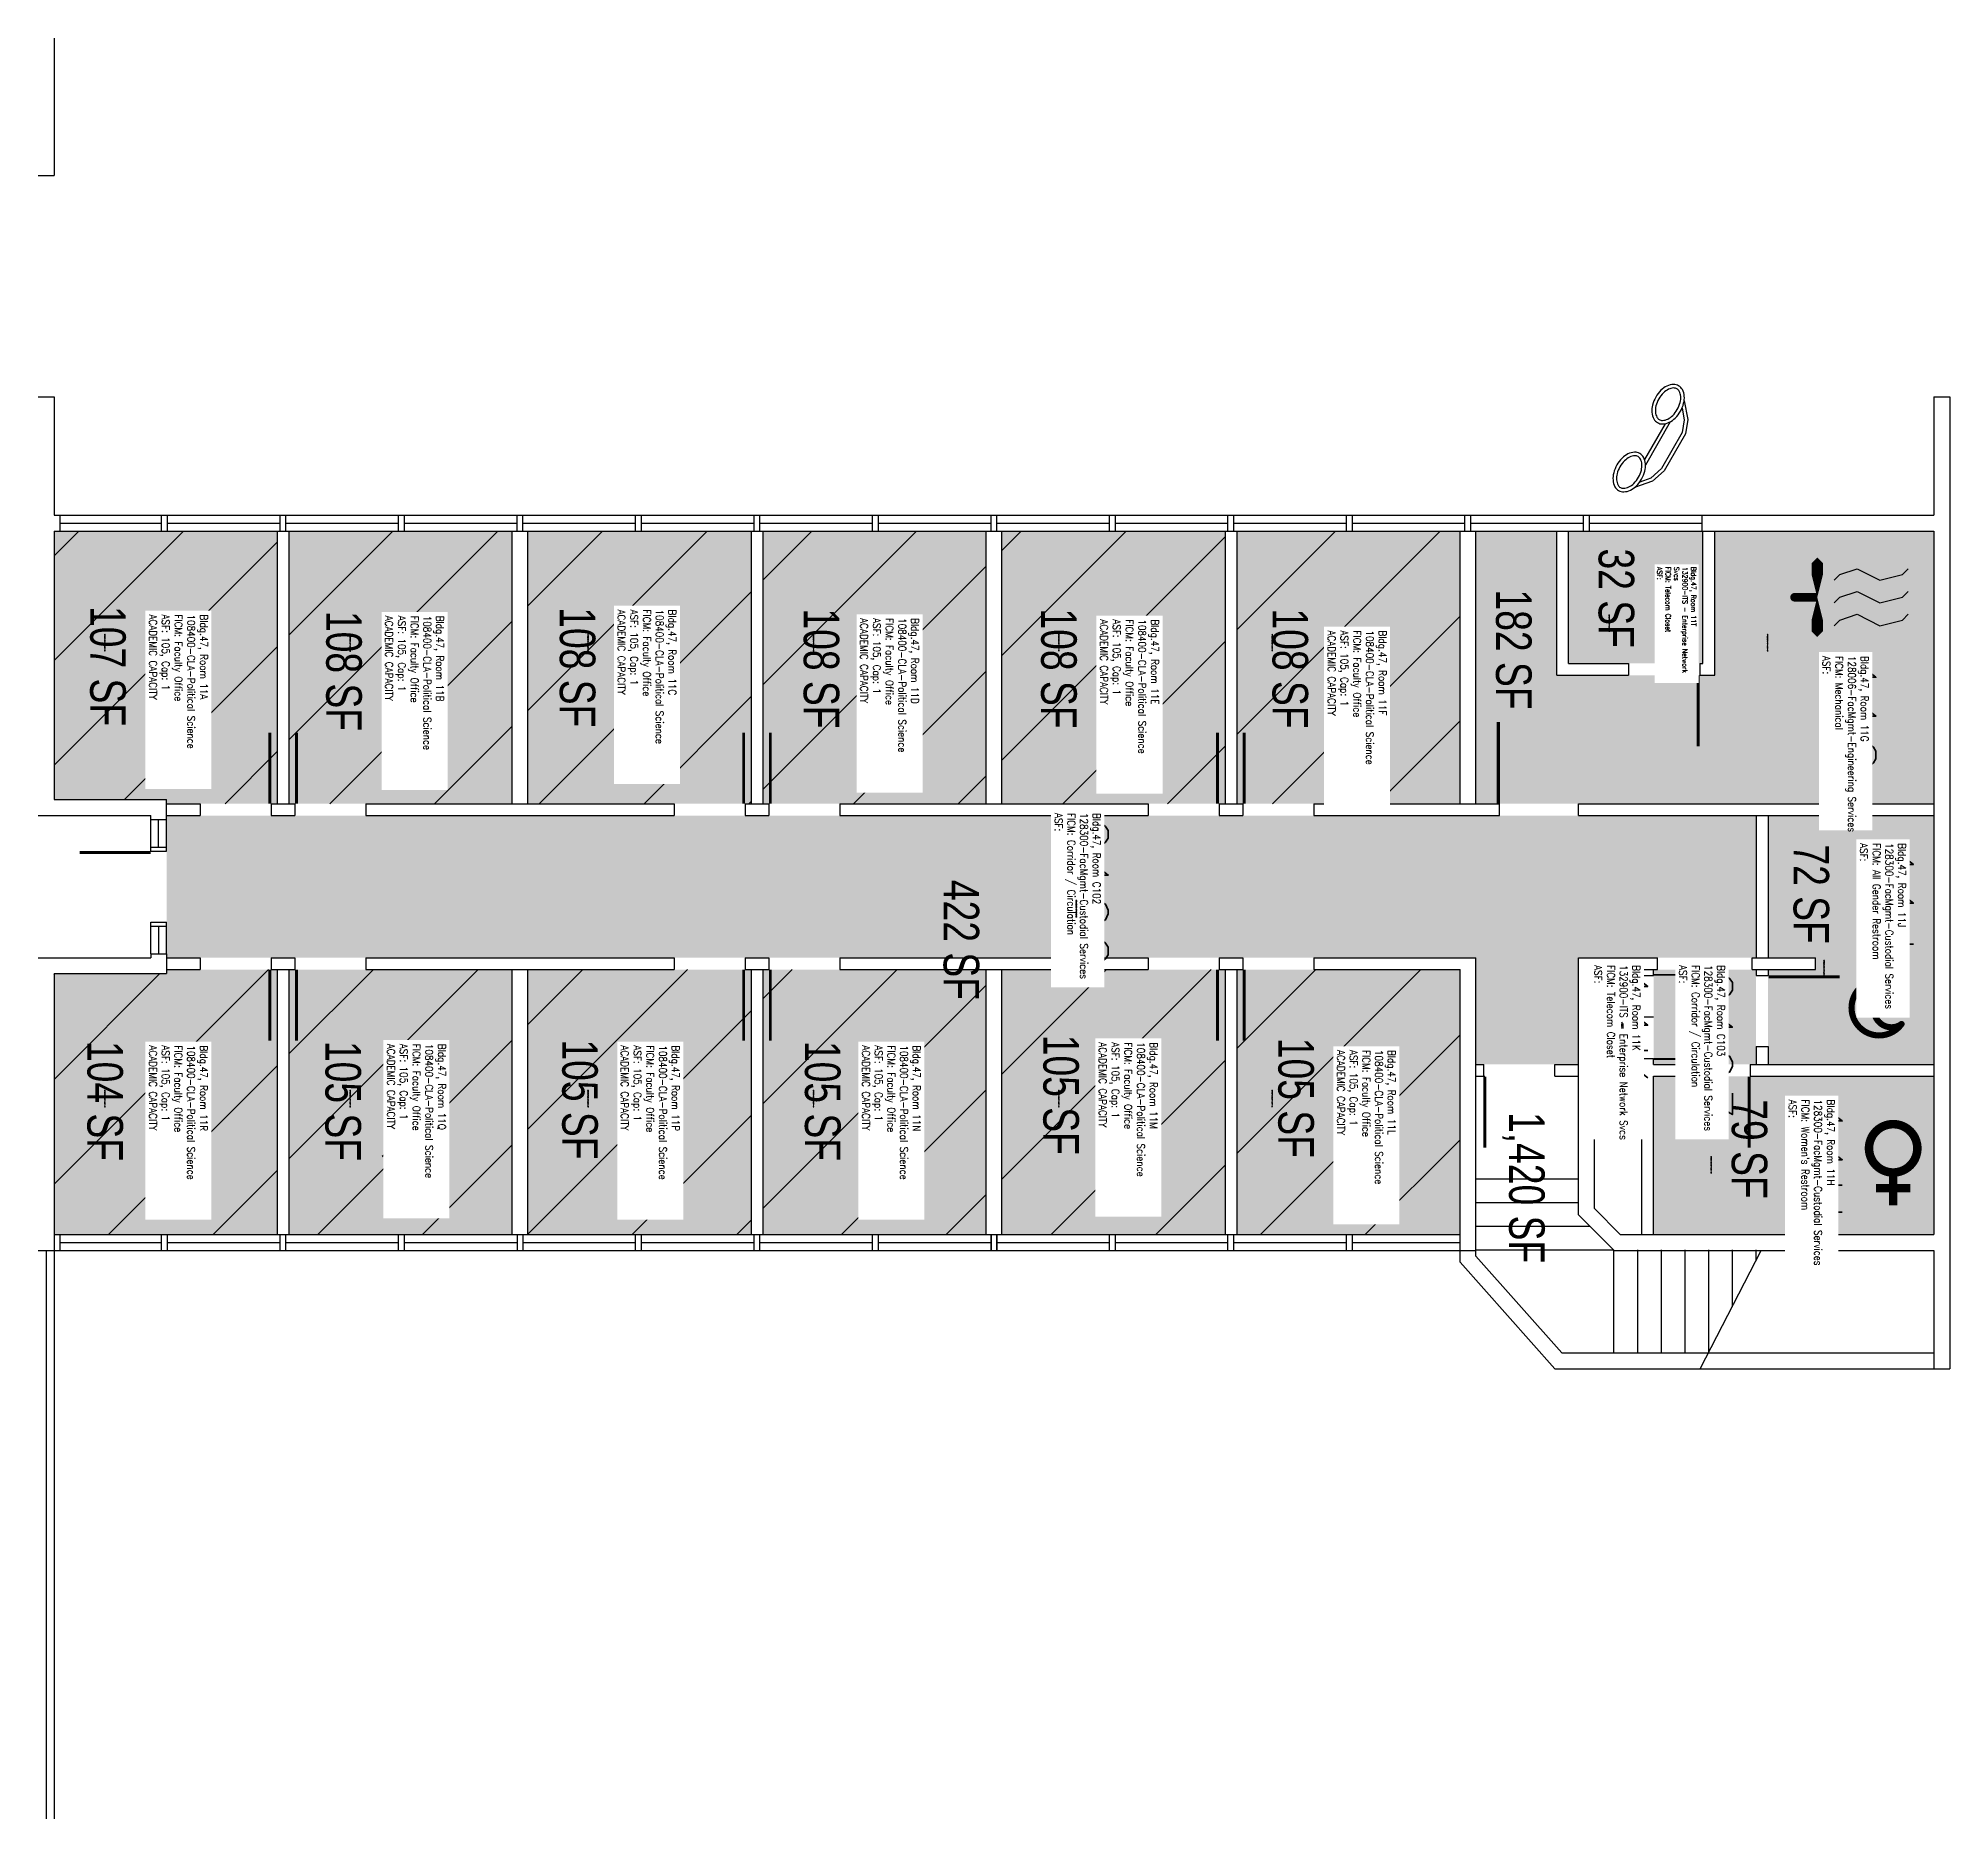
# Model space of a CAD drawing. Header units: inches. Extents: x -4 to 1564, y 0 to 1512.
# Drawn here: x 596 to 1564, y 548 to 1450 of the extents above; entities that cross this region are included whole.
import ezdxf
from ezdxf.enums import TextEntityAlignment as Align

# ---------------------------------------------------------------- set-up
doc = ezdxf.new("R2010")
doc.units = ezdxf.units.IN
doc.header["$LTSCALE"] = 0.25
doc.header["$MEASUREMENT"] = 0
doc.layers.get('0').update_dxf_attribs({"linetype": 'CONTINUOUS'})
for name, color, linetype in [('A-DOOR', 2, 'CONTINUOUS'), ('A-FLOR', 3, 'CONTINUOUS'), ('A-GLAZ', 1, 'CONTINUOUS'), ('A-GLAZ-SILL', 2, 'CONTINUOUS'), ('A-IDEN-CNUM', 7, 'CONTINUOUS'), ('A-IDEN-ICON', 4, 'CONTINUOUS'), ('A-IDEN-RNUM', 7, 'CONTINUOUS'), ('A-IDEN-SNUM', 4, 'CONTINUOUS'), ('A-IDEN-VNUM', 4, 'CONTINUOUS'), ('A-WALL', 5, 'CONTINUOUS'), ('AREA-TEXT', 3, 'CONTINUOUS'), ('Rooms-Capacity', 4, 'CONTINUOUS'), ('Rooms-Category-Color', 7, 'CONTINUOUS'), ('Rooms-College-Color', 7, 'CONTINUOUS'), ('Rooms-Department-Color', 7, 'CONTINUOUS'), ('Rooms-Division-Color', 7, 'CONTINUOUS'), ('Rooms-Information', 7, 'CONTINUOUS')]:
    doc.layers.add(name, color=color, linetype=linetype)
doc.styles.add('AREA', font='arial.ttf', dxfattribs={"width": 0.75, "height": 18})
doc.styles.add('ROOMSNUMBER', font='txt.shx', dxfattribs={"height": 0.03})
doc.styles.add('ROOMVNUMBER', font='simplex.shx', dxfattribs={"width": 0.85})

# ---------------------------------------------------------------- blocks, each defined once
blk = doc.blocks.new('Cpmech')
at = {"color": 0, "linetype": 'ByBlock'}
for p, q in [((0.005, 0.025), (0.015, 0.035)), ((0.015, 0.035), (0.045, 0.045)), ((0.045, 0.045), (0.085, 0.025)), ((0.085, 0.025), (0.125, 0.035)), ((0.125, 0.035), (0.135, 0.045)), ((0.015, -0.005), (0.045, 0.005)), ((0.045, 0.005), (0.085, -0.015)), ((0.125, -0.005), (0.135, 0.005)), ((0.005, -0.015), (0.015, -0.005)), ((0.085, -0.015), (0.125, -0.005)), ((0.005, -0.055), (0.015, -0.045)), ((0.015, -0.045), (0.045, -0.035)), ((0.045, -0.035), (0.085, -0.055)), ((0.085, -0.055), (0.125, -0.045)), ((0.125, -0.045), (0.135, -0.035))]:
    blk.add_line(p, q, dxfattribs=at)
for points in [[(-0.025, -0.005, 0, 0.02, 0), (-0.025, 0.035, 0.02, 0.02, 0), (-0.025, 0.055, 0.02, 0, 0), (-0.025, 0.065, 0, 0, 0)], [(-0.025, -0.005, 0, 0.02, 0), (-0.025, -0.045, 0.02, 0.02, 0), (-0.025, -0.065, 0.02, 0, 0), (-0.025, -0.075, 0, 0, 0)]]:
    blk.add_lwpolyline(points, format="xyseb", dxfattribs=at)
at = {"color": 0, "linetype": 'ByBlock', "const_width": 0.015}
blk.add_lwpolyline([(-0.025, -0.005), (-0.065, -0.005)], dxfattribs=at)
at = {"color": 0, "linetype": 'ByBlock', "const_width": 0.0075}
blk.add_lwpolyline([(-0.0682, -0.0069, 1), (-0.0618, -0.0031, 1)], format="xyb", close=True, dxfattribs=at)
blk = doc.blocks.new('Cpwomen')
at = {"color": 0, "linetype": 'ByBlock', "const_width": 0.015}
blk.add_lwpolyline([(-0.0375, 0, 1), (0.0475, 0, 1)], format="xyb", close=True, dxfattribs=at)
for points in [[(0.005, -0.04), (0.005, -0.1)], [(-0.025, -0.07), (0.035, -0.07)]]:
    blk.add_lwpolyline(points, dxfattribs=at)
blk = doc.blocks.new('CPPHONE')
for p, q in [((0.0169, 0.0279), (-0.0182, -0.0329)), ((0.0096, 0.0252), (-0.0196, -0.0252))]:
    blk.add_line(p, q)
for points in [[(0.0364, 0.0572), (0.0417, 0.0308), (0.0382, 0.0108), (0.0082, -0.0411), (-0.0083, -0.0558), (-0.0338, -0.0645)], [(0.0334, 0.047), (0.0366, 0.0307), (0.0334, 0.0126), (0.0043, -0.0379), (-0.0109, -0.0514), (-0.0265, -0.0567)]]:
    blk.add_lwpolyline(points)
for points in [[(0.0288, 0.0786, 0.139889), (0.0216, 0.0804, 0.107118), (0.0122, 0.0781, 0.079812), (0.0039, 0.0722, 0.067459), (-0.0035, 0.0626, 0.067459), (-0.008, 0.0515, 0.079812), (-0.009, 0.0413, 0.107118), (-0.0064, 0.032, 0.139889), (-0.0012, 0.0267, 0.139889), (0.0061, 0.0248, 0.107118), (0.0155, 0.0272, 0.079812), (0.0238, 0.0331, 0.067459), (0.0312, 0.0426, 0.067459), (0.0357, 0.0538, 0.079812), (0.0367, 0.0639, 0.107118), (0.034, 0.0732, 0.139889)], [(0.0263, 0.0743, 0.139889), (0.0218, 0.0754, 0.107118), (0.0144, 0.0736, 0.079812), (0.0074, 0.0686, 0.067459), (0.0008, 0.0601, 0.067459), (-0.0032, 0.0502, 0.079812), (-0.004, 0.0417, 0.107118), (-0.0019, 0.0344, 0.139889), (0.0013, 0.031, 0.139889), (0.0059, 0.0298, 0.107118), (0.0133, 0.0317, 0.079812), (0.0203, 0.0367, 0.067459), (0.0268, 0.0451, 0.067459), (0.0309, 0.055, 0.079812), (0.0317, 0.0636, 0.107118), (0.0296, 0.0709, 0.139889)], [(-0.0262, -0.0167, 0.139889), (-0.0334, -0.0148, 0.107118), (-0.0428, -0.0172, 0.079812), (-0.0511, -0.0231, 0.067459), (-0.0585, -0.0326, 0.067459), (-0.063, -0.0438, 0.079812), (-0.064, -0.0539, 0.107118), (-0.0614, -0.0632, 0.139889), (-0.0562, -0.0686, 0.139889), (-0.0489, -0.0704, 0.107118), (-0.0395, -0.0681, 0.079812), (-0.0312, -0.0622, 0.067459), (-0.0238, -0.0526, 0.067459), (-0.0193, -0.0415, 0.079812), (-0.0183, -0.0313, 0.107118), (-0.021, -0.022, 0.139889)], [(-0.0287, -0.021, 0.139889), (-0.0332, -0.0198, 0.107118), (-0.0406, -0.0217, 0.079812), (-0.0476, -0.0267, 0.067459), (-0.0542, -0.0351, 0.067459), (-0.0582, -0.045, 0.079812), (-0.059, -0.0536, 0.107118), (-0.0569, -0.0609, 0.139889), (-0.0537, -0.0643, 0.139889), (-0.0491, -0.0654, 0.107118), (-0.0417, -0.0636, 0.079812), (-0.0347, -0.0586, 0.067459), (-0.0282, -0.0501, 0.067459), (-0.0241, -0.0402, 0.079812), (-0.0233, -0.0317, 0.107118), (-0.0254, -0.0244, 0.139889)]]:
    blk.add_lwpolyline(points, format="xyb", close=True)
blk = doc.blocks.new('CPBATH')
at = {"color": 0, "linetype": 'ByBlock', "const_width": 0.0127}
for points in [[(0.0571, 0.0168, 0.861492), (-0.0551, 0, 1)], [(-0.0551, 0, 0.726902), (0.0487, -0.0337, 1)], [(0.0571, 0.0168, 0.729002), (-0.0084, -0.0042, 1)], [(-0.0084, -0.0042, 0.609468), (0.0487, -0.0337, 1)]]:
    blk.add_lwpolyline(points, format="xyb", dxfattribs=at)
at = {"color": 0, "linetype": 'ByBlock', "const_width": 0.00637}
for points in [[(0.0544, 0.0152, 1), (0.0599, 0.0184, 1)], [(0.0459, -0.0353, 1), (0.0515, -0.0321, 1)]]:
    blk.add_lwpolyline(points, format="xyb", close=True, dxfattribs=at)

msp = doc.modelspace()

# ---------------------------------------------------------------- hatches: boundary and pattern name
at = {"layer": 'Rooms-Capacity'}
h = msp.add_hatch(dxfattribs=at)
h.set_pattern_fill('ANSI31', color=256, scale=300, style=0)
h.paths.add_polyline_path([(604.04, 1063.93), (661.04, 1063.93), (661.04, 1061.89), (717, 1061.89), (717, 1199.92), (661.5, 1199.92), (658.5, 1199.92), (607.04, 1199.92), (604.04, 1199.92)])
h = msp.add_hatch(dxfattribs=at)
h.set_pattern_fill('ANSI31', color=256, scale=300, style=0)
h.paths.add_polyline_path([(723, 1061.89), (836.04, 1061.89), (836.04, 1199.92), (781.5, 1199.92), (778.5, 1199.92), (723, 1199.92)])
h = msp.add_hatch(dxfattribs=at)
h.set_pattern_fill('ANSI31', color=256, scale=300, style=0)
h.paths.add_polyline_path([(843.96, 1061.89), (957, 1061.89), (957, 1199.92), (901.5, 1199.92), (898.5, 1199.92), (843.96, 1199.92)])
h = msp.add_hatch(dxfattribs=at)
h.set_pattern_fill('ANSI31', color=256, scale=300, style=0)
h.paths.add_polyline_path([(1076.04, 1199.92), (1021.5, 1199.92), (1018.5, 1199.92), (963, 1199.92), (963, 1061.89), (1076.04, 1061.89)])
h = msp.add_hatch(dxfattribs=at)
h.set_pattern_fill('ANSI31', color=256, scale=300, style=0)
h.paths.add_polyline_path([(1197, 1199.92), (1141.5, 1199.92), (1138.5, 1199.92), (1083.96, 1199.92), (1083.96, 1061.89), (1197, 1061.89)])
h = msp.add_hatch(dxfattribs=at)
h.set_pattern_fill('ANSI31', color=256, scale=300, style=0)
h.paths.add_polyline_path([(1316, 1199.92), (1261.5, 1199.92), (1258.5, 1199.92), (1203, 1199.92), (1203, 1061.89), (1316, 1061.89)])
h = msp.add_hatch(dxfattribs=at)
h.set_pattern_fill('ANSI31', color=256, scale=300, style=0)
h.paths.add_polyline_path([(604.04, 843.74), (607.04, 843.74), (658.5, 843.74), (661.5, 843.74), (717, 843.74), (717, 977.89), (661.04, 977.89), (661.04, 975.85), (604.04, 975.85)])
h = msp.add_hatch(dxfattribs=at)
h.set_pattern_fill('ANSI31', color=256, scale=300, style=0)
h.paths.add_polyline_path([(836.04, 843.74), (836.04, 977.89), (723, 977.89), (723, 843.74), (778.5, 843.74), (781.5, 843.74)])
h = msp.add_hatch(dxfattribs=at)
h.set_pattern_fill('ANSI31', color=256, scale=300, style=0)
h.paths.add_polyline_path([(957, 977.89), (843.96, 977.89), (843.96, 843.74), (898.5, 843.74), (901.5, 843.74), (957, 843.74)])
h = msp.add_hatch(dxfattribs=at)
h.set_pattern_fill('ANSI31', color=256, scale=300, style=0)
h.paths.add_polyline_path([(1076.04, 977.89), (963, 977.89), (963, 843.74), (1018.5, 843.74), (1021.5, 843.74), (1076.04, 843.74)])
h = msp.add_hatch(dxfattribs=at)
h.set_pattern_fill('ANSI31', color=256, scale=300, style=0)
h.paths.add_polyline_path([(1197, 977.89), (1083.96, 977.89), (1083.96, 843.74), (1138.5, 843.74), (1141.5, 843.74), (1197, 843.74)])
h = msp.add_hatch(dxfattribs=at)
h.set_pattern_fill('ANSI31', color=256, scale=300, style=0)
h.paths.add_polyline_path([(1316, 977.89), (1203, 977.89), (1203, 843.74), (1258.5, 843.74), (1261.5, 843.74), (1316, 843.74)])
at = {"layer": 'Rooms-Category-Color', "true_color": 0xfa9ba3}
for points in [[(604.04, 1063.93), (661.04, 1063.93), (661.04, 1061.89), (717, 1061.89), (717, 1199.92), (661.5, 1199.92), (658.5, 1199.92), (607.04, 1199.92), (604.04, 1199.92)], [(723, 1061.89), (836.04, 1061.89), (836.04, 1199.92), (781.5, 1199.92), (778.5, 1199.92), (723, 1199.92)], [(843.96, 1061.89), (957, 1061.89), (957, 1199.92), (901.5, 1199.92), (898.5, 1199.92), (843.96, 1199.92)], [(1076.04, 1199.92), (1021.5, 1199.92), (1018.5, 1199.92), (963, 1199.92), (963, 1061.89), (1076.04, 1061.89)], [(1197, 1199.92), (1141.5, 1199.92), (1138.5, 1199.92), (1083.96, 1199.92), (1083.96, 1061.89), (1197, 1061.89)], [(1316, 1199.92), (1261.5, 1199.92), (1258.5, 1199.92), (1203, 1199.92), (1203, 1061.89), (1316, 1061.89)], [(604.04, 843.74), (607.04, 843.74), (658.5, 843.74), (661.5, 843.74), (717, 843.74), (717, 977.89), (661.04, 977.89), (661.04, 975.85), (604.04, 975.85)], [(836.04, 843.74), (836.04, 977.89), (723, 977.89), (723, 843.74), (778.5, 843.74), (781.5, 843.74)], [(957, 977.89), (843.96, 977.89), (843.96, 843.74), (898.5, 843.74), (901.5, 843.74), (957, 843.74)], [(1076.04, 977.89), (963, 977.89), (963, 843.74), (1018.5, 843.74), (1021.5, 843.74), (1076.04, 843.74)], [(1197, 977.89), (1083.96, 977.89), (1083.96, 843.74), (1138.5, 843.74), (1141.5, 843.74), (1197, 843.74)], [(1316, 977.89), (1203, 977.89), (1203, 843.74), (1258.5, 843.74), (1261.5, 843.74), (1316, 843.74)]]:
    msp.add_hatch(color=241, dxfattribs=at).paths.add_polyline_path(points)
at = {"layer": 'Rooms-Category-Color', "true_color": 0xadadad}
for points in [[(1324, 1061.89), (1555.96, 1061.89), (1555.96, 1199.92), (1445, 1199.92), (1445, 1126.92), (1365, 1126.92), (1365, 1199.92), (1324, 1199.92)], [(1371, 1132.92), (1371, 1199.92), (1439, 1199.92), (1439, 1132.92)], [(1324, 983.89), (1324, 929.89), (1375.99, 929.89), (1375.99, 983.89), (1463.99, 983.89), (1465.96, 983.89), (1465.96, 1055.89), (661.04, 1055.89), (661.04, 1053.88), (661.04, 1039.89), (661.04, 1037.89), (661.04, 999.88), (661.04, 985.89), (661.04, 983.89)], [(1471.96, 1055.89), (1471.96, 983.89), (1496.03, 983.89), (1496.03, 977.89), (1471.96, 977.89), (1471.96, 929.89), (1555.96, 929.89), (1555.96, 1055.89)], [(1408.03, 977.89), (1384.03, 977.89), (1384.03, 929.89), (1408.03, 929.89)], [(1414.03, 929.89), (1426.96, 929.89), (1465.96, 929.89), (1465.96, 977.89), (1463.99, 977.89), (1414.03, 977.89)], [(1426.96, 923.89), (1414.03, 923.89), (1414.03, 843.74), (1555.96, 843.74), (1555.96, 923.89)]]:
    msp.add_hatch(color=253, dxfattribs=at).paths.add_polyline_path(points)
at = {"layer": 'Rooms-College-Color', "true_color": 0xb2d6e9}
for points in [[(604.04, 1063.93), (661.04, 1063.93), (661.04, 1061.89), (717, 1061.89), (717, 1199.92), (661.5, 1199.92), (658.5, 1199.92), (607.04, 1199.92), (604.04, 1199.92)], [(723, 1061.89), (836.04, 1061.89), (836.04, 1199.92), (781.5, 1199.92), (778.5, 1199.92), (723, 1199.92)], [(843.96, 1061.89), (957, 1061.89), (957, 1199.92), (901.5, 1199.92), (898.5, 1199.92), (843.96, 1199.92)], [(1076.04, 1199.92), (1021.5, 1199.92), (1018.5, 1199.92), (963, 1199.92), (963, 1061.89), (1076.04, 1061.89)], [(1197, 1199.92), (1141.5, 1199.92), (1138.5, 1199.92), (1083.96, 1199.92), (1083.96, 1061.89), (1197, 1061.89)], [(1316, 1199.92), (1261.5, 1199.92), (1258.5, 1199.92), (1203, 1199.92), (1203, 1061.89), (1316, 1061.89)], [(604.04, 843.74), (607.04, 843.74), (658.5, 843.74), (661.5, 843.74), (717, 843.74), (717, 977.89), (661.04, 977.89), (661.04, 975.85), (604.04, 975.85)], [(836.04, 843.74), (836.04, 977.89), (723, 977.89), (723, 843.74), (778.5, 843.74), (781.5, 843.74)], [(957, 977.89), (843.96, 977.89), (843.96, 843.74), (898.5, 843.74), (901.5, 843.74), (957, 843.74)], [(1076.04, 977.89), (963, 977.89), (963, 843.74), (1018.5, 843.74), (1021.5, 843.74), (1076.04, 843.74)], [(1197, 977.89), (1083.96, 977.89), (1083.96, 843.74), (1138.5, 843.74), (1141.5, 843.74), (1197, 843.74)], [(1316, 977.89), (1203, 977.89), (1203, 843.74), (1258.5, 843.74), (1261.5, 843.74), (1316, 843.74)]]:
    msp.add_hatch(color=254, dxfattribs=at).paths.add_polyline_path(points)
at = {"layer": 'Rooms-College-Color', "true_color": 0xadadad}
for points in [[(1324, 1061.89), (1555.96, 1061.89), (1555.96, 1199.92), (1445, 1199.92), (1445, 1126.92), (1365, 1126.92), (1365, 1199.92), (1324, 1199.92)], [(1371, 1132.92), (1371, 1199.92), (1439, 1199.92), (1439, 1132.92)], [(1324, 983.89), (1324, 929.89), (1375.99, 929.89), (1375.99, 983.89), (1463.99, 983.89), (1465.96, 983.89), (1465.96, 1055.89), (661.04, 1055.89), (661.04, 1053.88), (661.04, 1039.89), (661.04, 1037.89), (661.04, 999.88), (661.04, 985.89), (661.04, 983.89)], [(1471.96, 1055.89), (1471.96, 983.89), (1496.03, 983.89), (1496.03, 977.89), (1471.96, 977.89), (1471.96, 929.89), (1555.96, 929.89), (1555.96, 1055.89)], [(1408.03, 977.89), (1384.03, 977.89), (1384.03, 929.89), (1408.03, 929.89)], [(1414.03, 929.89), (1426.96, 929.89), (1465.96, 929.89), (1465.96, 977.89), (1463.99, 977.89), (1414.03, 977.89)], [(1426.96, 923.89), (1414.03, 923.89), (1414.03, 843.74), (1555.96, 843.74), (1555.96, 923.89)]]:
    msp.add_hatch(color=253, dxfattribs=at).paths.add_polyline_path(points)
at = {"layer": 'Rooms-Department-Color', "true_color": 0xb2d6e9}
for points in [[(604.04, 1063.93), (661.04, 1063.93), (661.04, 1061.89), (717, 1061.89), (717, 1199.92), (661.5, 1199.92), (658.5, 1199.92), (607.04, 1199.92), (604.04, 1199.92)], [(723, 1061.89), (836.04, 1061.89), (836.04, 1199.92), (781.5, 1199.92), (778.5, 1199.92), (723, 1199.92)], [(843.96, 1061.89), (957, 1061.89), (957, 1199.92), (901.5, 1199.92), (898.5, 1199.92), (843.96, 1199.92)], [(1076.04, 1199.92), (1021.5, 1199.92), (1018.5, 1199.92), (963, 1199.92), (963, 1061.89), (1076.04, 1061.89)], [(1197, 1199.92), (1141.5, 1199.92), (1138.5, 1199.92), (1083.96, 1199.92), (1083.96, 1061.89), (1197, 1061.89)], [(1316, 1199.92), (1261.5, 1199.92), (1258.5, 1199.92), (1203, 1199.92), (1203, 1061.89), (1316, 1061.89)], [(604.04, 843.74), (607.04, 843.74), (658.5, 843.74), (661.5, 843.74), (717, 843.74), (717, 977.89), (661.04, 977.89), (661.04, 975.85), (604.04, 975.85)], [(836.04, 843.74), (836.04, 977.89), (723, 977.89), (723, 843.74), (778.5, 843.74), (781.5, 843.74)], [(957, 977.89), (843.96, 977.89), (843.96, 843.74), (898.5, 843.74), (901.5, 843.74), (957, 843.74)], [(1076.04, 977.89), (963, 977.89), (963, 843.74), (1018.5, 843.74), (1021.5, 843.74), (1076.04, 843.74)], [(1197, 977.89), (1083.96, 977.89), (1083.96, 843.74), (1138.5, 843.74), (1141.5, 843.74), (1197, 843.74)], [(1316, 977.89), (1203, 977.89), (1203, 843.74), (1258.5, 843.74), (1261.5, 843.74), (1316, 843.74)]]:
    msp.add_hatch(color=254, dxfattribs=at).paths.add_polyline_path(points)
at = {"layer": 'Rooms-Department-Color', "true_color": 0xacacac}
for points in [[(1324, 1061.89), (1555.96, 1061.89), (1555.96, 1199.92), (1445, 1199.92), (1445, 1126.92), (1365, 1126.92), (1365, 1199.92), (1324, 1199.92)], [(1371, 1132.92), (1371, 1199.92), (1439, 1199.92), (1439, 1132.92)], [(1324, 983.89), (1324, 929.89), (1375.99, 929.89), (1375.99, 983.89), (1463.99, 983.89), (1465.96, 983.89), (1465.96, 1055.89), (661.04, 1055.89), (661.04, 1053.88), (661.04, 1039.89), (661.04, 1037.89), (661.04, 999.88), (661.04, 985.89), (661.04, 983.89)], [(1471.96, 1055.89), (1471.96, 983.89), (1496.03, 983.89), (1496.03, 977.89), (1471.96, 977.89), (1471.96, 929.89), (1555.96, 929.89), (1555.96, 1055.89)], [(1408.03, 977.89), (1384.03, 977.89), (1384.03, 929.89), (1408.03, 929.89)], [(1414.03, 929.89), (1426.96, 929.89), (1465.96, 929.89), (1465.96, 977.89), (1463.99, 977.89), (1414.03, 977.89)], [(1426.96, 923.89), (1414.03, 923.89), (1414.03, 843.74), (1555.96, 843.74), (1555.96, 923.89)]]:
    msp.add_hatch(color=253, dxfattribs=at).paths.add_polyline_path(points)
at = {"layer": 'Rooms-Division-Color', "true_color": 0xb2d6e9}
for points in [[(604.04, 1063.93), (661.04, 1063.93), (661.04, 1061.89), (717, 1061.89), (717, 1199.92), (661.5, 1199.92), (658.5, 1199.92), (607.04, 1199.92), (604.04, 1199.92)], [(723, 1061.89), (836.04, 1061.89), (836.04, 1199.92), (781.5, 1199.92), (778.5, 1199.92), (723, 1199.92)], [(843.96, 1061.89), (957, 1061.89), (957, 1199.92), (901.5, 1199.92), (898.5, 1199.92), (843.96, 1199.92)], [(1076.04, 1199.92), (1021.5, 1199.92), (1018.5, 1199.92), (963, 1199.92), (963, 1061.89), (1076.04, 1061.89)], [(1197, 1199.92), (1141.5, 1199.92), (1138.5, 1199.92), (1083.96, 1199.92), (1083.96, 1061.89), (1197, 1061.89)], [(1316, 1199.92), (1261.5, 1199.92), (1258.5, 1199.92), (1203, 1199.92), (1203, 1061.89), (1316, 1061.89)], [(604.04, 843.74), (607.04, 843.74), (658.5, 843.74), (661.5, 843.74), (717, 843.74), (717, 977.89), (661.04, 977.89), (661.04, 975.85), (604.04, 975.85)], [(836.04, 843.74), (836.04, 977.89), (723, 977.89), (723, 843.74), (778.5, 843.74), (781.5, 843.74)], [(957, 977.89), (843.96, 977.89), (843.96, 843.74), (898.5, 843.74), (901.5, 843.74), (957, 843.74)], [(1076.04, 977.89), (963, 977.89), (963, 843.74), (1018.5, 843.74), (1021.5, 843.74), (1076.04, 843.74)], [(1197, 977.89), (1083.96, 977.89), (1083.96, 843.74), (1138.5, 843.74), (1141.5, 843.74), (1197, 843.74)], [(1316, 977.89), (1203, 977.89), (1203, 843.74), (1258.5, 843.74), (1261.5, 843.74), (1316, 843.74)]]:
    msp.add_hatch(color=254, dxfattribs=at).paths.add_polyline_path(points)
at = {"layer": 'Rooms-Division-Color', "true_color": 0xadadad}
for points in [[(1324, 1061.89), (1555.96, 1061.89), (1555.96, 1199.92), (1445, 1199.92), (1445, 1126.92), (1365, 1126.92), (1365, 1199.92), (1324, 1199.92)], [(1371, 1132.92), (1371, 1199.92), (1439, 1199.92), (1439, 1132.92)], [(1324, 983.89), (1324, 929.89), (1375.99, 929.89), (1375.99, 983.89), (1463.99, 983.89), (1465.96, 983.89), (1465.96, 1055.89), (661.04, 1055.89), (661.04, 1053.88), (661.04, 1039.89), (661.04, 1037.89), (661.04, 999.88), (661.04, 985.89), (661.04, 983.89)], [(1471.96, 1055.89), (1471.96, 983.89), (1496.03, 983.89), (1496.03, 977.89), (1471.96, 977.89), (1471.96, 929.89), (1555.96, 929.89), (1555.96, 1055.89)], [(1408.03, 977.89), (1384.03, 977.89), (1384.03, 929.89), (1408.03, 929.89)], [(1414.03, 929.89), (1426.96, 929.89), (1465.96, 929.89), (1465.96, 977.89), (1463.99, 977.89), (1414.03, 977.89)], [(1426.96, 923.89), (1414.03, 923.89), (1414.03, 843.74), (1555.96, 843.74), (1555.96, 923.89)]]:
    msp.add_hatch(color=253, dxfattribs=at).paths.add_polyline_path(points)

# ---------------------------------------------------------------- linework, layer by layer
at = {"layer": 'A-DOOR'}
for points in [[(1436.62, 1126.85, 1.5, 1.5, 0), (1436.62, 1090.85, 0, 0, 0), (1437.37, 1090.85, 0, 0, -0.414214), (1401.37, 1126.85, 0, 0, -0.414214)], [(1335.45, 1061.89, 1.73, 1.73, 0), (1335.45, 1103.29, 0, 0, 0), (1334.59, 1103.29, 0, 0, -0.414214), (1375.99, 1061.89, 0, 0, -0.414214)], [(713.25, 1061.89, 1.5, 1.5, 0), (713.25, 1097.89, 0, 0, 0), (714, 1097.89, 0, 0, 0.414214), (678, 1061.89, 0, 0, 0.414214)], [(726.75, 1061.89, 1.5, 1.5, 0), (726.75, 1097.89, 0, 0, 0), (726, 1097.89, 0, 0, -0.414214), (762, 1061.89, 0, 0, -0.414214)], [(953.25, 1061.89, 1.5, 1.5, 0), (953.25, 1097.89, 0, 0, 0), (954, 1097.89, 0, 0, 0.414214), (918, 1061.89, 0, 0, 0.414214)], [(966.75, 1061.89, 1.5, 1.5, 0), (966.75, 1097.89, 0, 0, 0), (966, 1097.89, 0, 0, -0.414214), (1002, 1061.89, 0, 0, -0.414214)], [(1193.25, 1061.89, 1.5, 1.5, 0), (1193.25, 1097.89, 0, 0, 0), (1194, 1097.89, 0, 0, 0.414214), (1158, 1061.89, 0, 0, 0.414214)], [(1206.75, 1061.89, 1.5, 1.5, 0), (1206.75, 1097.89, 0, 0, 0), (1206, 1097.89, 0, 0, -0.414214), (1242, 1061.89, 0, 0, -0.414214)], [(653, 1037.14, 1.5, 1.5, 0), (617, 1037.14, 0, 0, 0), (617, 1037.89, 0, 0, 0.414214), (653, 1001.89, 0, 0, 0.414214)], [(713.25, 977.89, 1.5, 1.5, 0), (713.25, 941.89, 0, 0, 0), (714, 941.89, 0, 0, -0.414214), (678, 977.89, 0, 0, -0.414214)], [(726.75, 977.89, 1.5, 1.5, 0), (726.75, 941.89, 0, 0, 0), (726, 941.89, 0, 0, 0.414214), (762, 977.89, 0, 0, 0.414214)], [(953.25, 977.89, 1.5, 1.5, 0), (953.25, 941.89, 0, 0, 0), (954, 941.89, 0, 0, -0.414214), (918, 977.89, 0, 0, -0.414214)], [(966.75, 977.89, 1.5, 1.5, 0), (966.75, 941.89, 0, 0, 0), (966, 941.89, 0, 0, 0.414214), (1002, 977.89, 0, 0, 0.414214)], [(1193.25, 977.89, 1.5, 1.5, 0), (1193.25, 941.89, 0, 0, 0), (1194, 941.89, 0, 0, -0.414214), (1158, 977.89, 0, 0, -0.414214)], [(1206.75, 977.89, 1.5, 1.5, 0), (1206.75, 941.89, 0, 0, 0), (1206, 941.89, 0, 0, 0.414214), (1242, 977.89, 0, 0, 0.414214)], [(1414.18, 975.19, 0.9, 0.9, 0), (1435.78, 975.19, 0, 0, 0), (1435.78, 975.64, 0, 0, -0.414214), (1414.03, 953.89, 0, 0, -0.414214)], [(1472.21, 974.16, 1.5, 1.5, 0), (1508.21, 974.16, 0, 0, 0), (1508.21, 974.91, 0, 0, -0.414214), (1471.96, 938.66, 0, 0, -0.414214)], [(1414.18, 932.59, 0.9, 0.9, 0), (1435.78, 932.59, 0, 0, 0), (1435.78, 932.14, 0, 0, 0.414214), (1414.03, 953.89, 0, 0, 0.414214)], [(1328.5, 923.64, 1.5, 1.5, 0), (1328.5, 887.64, 0, 0, 0), (1327.75, 887.64, 0, 0, 0.414214), (1364, 923.89, 0, 0, 0.414214)], [(1462.46, 923.64, 1.5, 1.5, 0), (1462.46, 887.64, 0, 0, 0), (1463.21, 887.64, 0, 0, -0.414214), (1426.96, 923.89, 0, 0, -0.414214)]]:
    msp.add_lwpolyline(points, format="xyseb", dxfattribs=at)
at = {"layer": 'A-FLOR'}
for p, q in [((1324, 871.89), (1375.99, 871.89)), ((1324, 859.89), (1375.99, 859.89)), ((1324, 847.89), (1381.8, 847.89)), ((1324, 835.89), (1393.8, 835.89)), ((1393.8, 835.89), (1393.8, 783.74, 0)), ((1405.8, 835.89), (1405.8, 783.74, 0)), ((1417.8, 835.89), (1417.8, 783.74, 0)), ((1429.8, 835.89), (1429.8, 783.74, 0)), ((1437.66, 775.7, 0), (1468.47, 835.7, 0)), ((1441.8, 835.89), (1441.8, 783.74, 0)), ((1453.8, 835.89), (1453.8, 807.13, 0)), ((1465.8, 835.89), (1465.8, 830.5))]:
    msp.add_line(p, q, dxfattribs=at)
at = {"layer": 'A-GLAZ'}
for p, q in [((607.04, 1203.94), (658.5, 1203.94, 0)), ((661.5, 1203.94, 0), (718.5, 1203.94, 0)), ((721.5, 1203.94, 0), (778.5, 1203.94, 0)), ((781.5, 1203.94, 0), (838.5, 1203.94, 0)), ((841.5, 1203.94, 0), (898.5, 1203.94, 0)), ((901.5, 1203.94, 0), (958.5, 1203.94, 0)), ((961.5, 1203.94, 0), (1018.5, 1203.94, 0)), ((1021.5, 1203.94, 0), (1078.5, 1203.94, 0)), ((1081.5, 1203.94, 0), (1138.5, 1203.94, 0)), ((1141.5, 1203.94, 0), (1198.5, 1203.94, 0)), ((1201.5, 1203.94, 0), (1258.5, 1203.94, 0)), ((1261.5, 1203.94, 0), (1318.5, 1203.94, 0)), ((1321.5, 1203.94, 0), (1378.54, 1203.94, 0)), ((1381.54, 1203.94, 0), (1438.54, 1203.94, 0)), ((657.02, 1039.89), (657.02, 1053.88)), ((657.02, 999.88), (657.02, 985.89)), ((600.04, 835.86), (600.04, 547.86)), ((607.03, 839.68), (658.49, 839.68, 0)), ((661.49, 839.68, 0), (718.49, 839.68, 0)), ((721.49, 839.68, 0), (778.49, 839.68, 0)), ((781.49, 839.68, 0), (838.49, 839.68, 0)), ((841.49, 839.68, 0), (898.49, 839.68, 0)), ((901.49, 839.68, 0), (958.49, 839.68, 0)), ((961.49, 839.68, 0), (1018.49, 839.68, 0)), ((1021.49, 839.68, 0), (1078.49, 839.68, 0)), ((1081.49, 839.68, 0), (1138.49, 839.68, 0)), ((1141.49, 839.68, 0), (1198.49, 839.68, 0)), ((1201.49, 839.68, 0), (1258.49, 839.68, 0)), ((1261.49, 839.68, 0), (1316, 839.68, 0))]:
    msp.add_line(p, q, dxfattribs=at)
at = {"layer": 'A-GLAZ-SILL'}
for p, q in [((607.04, 1207.96), (658.5, 1207.96)), ((661.5, 1207.96), (718.5, 1207.96)), ((721.5, 1207.96), (778.5, 1207.96)), ((781.5, 1207.96), (838.5, 1207.96)), ((841.5, 1207.96), (898.5, 1207.96)), ((901.5, 1207.96), (958.5, 1207.96)), ((961.5, 1207.96), (1018.5, 1207.96)), ((1021.5, 1207.96), (1078.5, 1207.96)), ((1081.5, 1207.96), (1138.5, 1207.96)), ((1141.5, 1207.96), (1198.5, 1207.96)), ((1201.5, 1207.96), (1258.5, 1207.96)), ((1261.5, 1207.96), (1318.5, 1207.96)), ((1321.5, 1207.96), (1378.5, 1207.96)), ((1381.54, 1207.96), (1438.54, 1207.96)), ((607.04, 1199.92), (658.5, 1199.92)), ((661.5, 1199.92), (717, 1199.92)), ((723, 1199.92), (778.5, 1199.92)), ((781.5, 1199.92), (836.04, 1199.92)), ((843.96, 1199.92), (898.5, 1199.92)), ((901.5, 1199.92), (957, 1199.92)), ((963, 1199.92), (1018.5, 1199.92)), ((1021.5, 1199.92), (1076.04, 1199.92)), ((1083.96, 1199.92), (1138.5, 1199.92)), ((1141.5, 1199.92), (1197, 1199.92)), ((1203, 1199.92), (1258.5, 1199.92)), ((1261.5, 1199.92), (1316.04, 1199.92)), ((1324, 1199.92), (1378.54, 1199.92)), ((1381.54, 1199.92), (1438.54, 1199.92)), ((653, 1039.89), (653, 1053.88)), ((661.04, 1039.89), (661.04, 1053.88)), ((653, 985.89), (653, 999.88)), ((661.04, 985.89), (661.04, 999.88)), ((607.04, 843.74), (658.5, 843.74)), ((661.5, 843.74), (717, 843.74)), ((723, 843.74), (778.5, 843.74)), ((781.5, 843.74), (836.04, 843.74)), ((843.96, 843.74), (898.5, 843.74)), ((901.5, 843.74), (957, 843.74)), ((963, 843.74), (1018.5, 843.74)), ((1021.5, 843.74), (1076.04, 843.74)), ((1083.96, 843.74), (1138.5, 843.74)), ((1141.5, 843.74), (1197, 843.74)), ((1203, 843.74), (1258.5, 843.74)), ((1261.5, 843.74), (1316, 843.74)), ((604.03, 835.66), (604.03, 547.86)), ((607.04, 835.66), (658.5, 835.66)), ((661.5, 835.66), (718.5, 835.66)), ((721.5, 835.66), (778.5, 835.66)), ((781.5, 835.66), (838.5, 835.66)), ((841.5, 835.66), (898.5, 835.66)), ((901.5, 835.66), (958.5, 835.66)), ((961.5, 835.66), (1018.5, 835.66)), ((1021.5, 835.66), (1078.5, 835.66)), ((1081.5, 835.66), (1138.5, 835.66)), ((1141.5, 835.66), (1198.5, 835.66)), ((1201.5, 835.66), (1258.5, 835.66)), ((1261.5, 835.66), (1316, 835.66))]:
    msp.add_line(p, q, dxfattribs=at)
at = {"layer": 'A-WALL'}
for p, q in [((604.04, 1449.5), (604.04, 1379.96)), ((596.04, 1379.96), (604.04, 1379.96)), ((596.04, 1267.96), (604.04, 1267.96)), ((604.04, 1267.96), (604.04, 1207.96)), ((1555.96, 1267.96, 0), (1555.96, 1207.96, 0)), ((1555.96, 1267.96), (1564, 1267.96)), ((1564, 1267.96, 0), (1564, 775.7, 0)), ((604.04, 1207.96), (607.04, 1207.96)), ((607.04, 1207.96), (607.04, 1199.92)), ((658.5, 1199.92), (658.5, 1208)), ((658.5, 1207.96), (661.5, 1207.96)), ((661.5, 1199.92), (661.5, 1208)), ((718.5, 1199.92), (718.5, 1208)), ((718.5, 1207.96), (721.5, 1207.96)), ((721.5, 1199.92), (721.5, 1208)), ((778.5, 1199.92), (778.5, 1208)), ((778.5, 1207.96), (781.5, 1207.96)), ((781.5, 1199.92), (781.5, 1208)), ((838.5, 1199.92), (838.5, 1208)), ((838.5, 1207.96), (841.5, 1207.96)), ((841.5, 1199.92), (841.5, 1208)), ((898.5, 1199.92), (898.5, 1208)), ((898.5, 1207.96), (901.5, 1207.96)), ((901.5, 1199.92), (901.5, 1208)), ((958.5, 1199.92), (958.5, 1208)), ((958.5, 1207.96), (961.5, 1207.96)), ((961.5, 1199.92), (961.5, 1208)), ((1018.5, 1199.92), (1018.5, 1208)), ((1018.5, 1207.96), (1021.5, 1207.96)), ((1021.5, 1199.92), (1021.5, 1208)), ((1078.5, 1199.92), (1078.5, 1208)), ((1078.5, 1207.96), (1081.5, 1207.96)), ((1081.5, 1199.92), (1081.5, 1208)), ((1138.5, 1199.92), (1138.5, 1208)), ((1138.5, 1207.96), (1141.5, 1207.96)), ((1141.5, 1199.92), (1141.5, 1208)), ((1198.5, 1199.92), (1198.5, 1208)), ((1198.5, 1207.96), (1201.5, 1207.96)), ((1201.5, 1199.92), (1201.5, 1208)), ((1258.5, 1199.92), (1258.5, 1208)), ((1258.5, 1207.96), (1261.5, 1207.96)), ((1261.5, 1199.92), (1261.5, 1208)), ((1318.5, 1199.92), (1318.5, 1208)), ((1318.5, 1207.96), (1321.5, 1207.96)), ((1321.5, 1199.92), (1321.5, 1208)), ((1378.54, 1199.92), (1378.54, 1208)), ((1378.54, 1207.96), (1381.54, 1207.96)), ((1381.54, 1199.92), (1381.54, 1208)), ((1438.54, 1199.92), (1438.54, 1208)), ((1438.54, 1207.96), (1555.96, 1207.96)), ((604.04, 1199.92), (604.04, 1063.93)), ((604.04, 1199.92), (607.04, 1199.92)), ((658.5, 1199.92), (661.5, 1199.92)), ((717, 1199.92), (723, 1199.92)), ((717, 1199.92), (717, 1061.89)), ((723, 1199.92), (723, 1061.89)), ((778.5, 1199.92), (781.5, 1199.92)), ((836.04, 1061.89), (836.04, 1199.92)), ((836.04, 1199.92), (843.96, 1199.92)), ((838.5, 1199.92), (841.5, 1199.92)), ((843.96, 1061.89), (843.96, 1199.92)), ((898.5, 1199.92), (901.5, 1199.92)), ((957, 1199.92), (963, 1199.92)), ((957, 1199.92), (957, 1061.89)), ((963, 1199.92), (963, 1061.89)), ((1018.5, 1199.92), (1021.5, 1199.92)), ((1076.04, 1061.89), (1076.04, 1199.92)), ((1076.04, 1199.92), (1083.96, 1199.92)), ((1083.96, 1061.89), (1083.96, 1199.92)), ((1138.5, 1199.92), (1141.5, 1199.92)), ((1197, 1199.92), (1203, 1199.92)), ((1197, 1199.92), (1197, 1061.89)), ((1203, 1199.92), (1203, 1061.89)), ((1258.5, 1199.92), (1261.5, 1199.92)), ((1316, 1061.89), (1316, 1199.92)), ((1316.04, 1199.92), (1323.96, 1199.92)), ((1324, 1061.89), (1324, 1199.92)), ((1365, 1126.92), (1365, 1199.92)), ((1371, 1132.92), (1371, 1199.92)), ((1378.54, 1199.92), (1381.54, 1199.92)), ((1438.54, 1199.92), (1555.96, 1199.92)), ((1439, 1132.92), (1439, 1199.92)), ((1445, 1126.92), (1445, 1199.92)), ((1555.96, 1199.92, 0), (1555.96, 843.74, 0)), ((1371, 1132.92), (1401.37, 1132.92)), ((1401.37, 1132.92, 0), (1401.37, 1126.92, 0)), ((1437.37, 1132.92, 0), (1437.37, 1126.92, 0)), ((1437.37, 1132.92), (1439, 1132.92)), ((1365, 1126.92), (1401.37, 1126.92)), ((1437.37, 1126.92), (1445, 1126.92)), ((596.04, 1055.89), (653, 1055.89)), ((604.04, 1063.93), (661.04, 1063.93)), ((653, 1053.88), (653, 1055.89)), ((661.04, 1053.88), (661.04, 1063.93)), ((661.04, 1061.89), (678, 1061.89)), ((661.04, 1055.89), (678, 1055.89)), ((678, 1061.89), (678, 1055.89)), ((714, 1061.89), (714, 1055.89)), ((714, 1061.89), (726, 1061.89)), ((714, 1055.89), (726, 1055.89)), ((726, 1061.89), (726, 1055.89)), ((762, 1061.89), (762, 1055.89)), ((762, 1061.89), (918, 1061.89)), ((762, 1055.89), (918, 1055.89)), ((918, 1061.89), (918, 1055.89)), ((954, 1061.89), (954, 1055.89)), ((954, 1061.89), (966, 1061.89)), ((954, 1055.89), (966, 1055.89)), ((966, 1061.89), (966, 1055.89)), ((1002, 1061.89), (1002, 1055.89)), ((1002, 1061.89), (1158, 1061.89)), ((1002, 1055.89), (1158, 1055.89)), ((1158, 1061.89), (1158, 1055.89)), ((1194, 1061.89), (1194, 1055.89)), ((1194, 1061.89), (1206, 1061.89)), ((1194, 1055.89), (1206, 1055.89)), ((1206, 1061.89), (1206, 1055.89)), ((1242, 1061.89), (1242, 1055.89)), ((1242, 1061.89), (1336, 1061.89)), ((1242, 1055.89), (1336, 1055.89)), ((1336, 1055.89), (1336, 1061.89)), ((1375.99, 1055.89), (1375.99, 1061.89)), ((1375.99, 1061.89), (1555.96, 1061.89)), ((1375.99, 1055.89), (1555.96, 1055.89)), ((1465.96, 1055.89, 0), (1465.96, 983.89, 0)), ((1471.96, 1055.89, 0), (1471.96, 983.89, 0)), ((653, 1053.88), (661.04, 1053.88)), ((653, 1039.89), (661.04, 1039.89)), ((653, 1037.89), (653, 1039.89)), ((653, 1037.89), (661.04, 1037.89)), ((661.04, 1037.89), (661.04, 1039.89)), ((653, 1001.89), (661.04, 1001.89)), ((653, 999.88), (653, 1001.89)), ((653, 999.88), (661.04, 999.88)), ((661.04, 999.88), (661.04, 1001.89)), ((596.04, 983.89), (653, 983.89)), ((653, 985.89), (661.04, 985.89)), ((653, 985.89), (653, 983.89)), ((661.04, 985.89), (661.04, 975.85)), ((661.04, 983.89), (678, 983.89)), ((661.04, 977.89), (678, 977.89)), ((678, 983.89, 0), (678, 977.89, 0)), ((714, 983.89, 0), (714, 977.89, 0)), ((714, 983.89), (726, 983.89)), ((714, 977.89), (726, 977.89)), ((717, 977.89, 0), (717, 843.74, 0)), ((723, 977.89, 0), (723, 843.74, 0)), ((726, 983.89, 0), (726, 977.89, 0)), ((762, 983.89, 0), (762, 977.89, 0)), ((762, 983.89), (918, 983.89)), ((762, 977.89), (918, 977.89)), ((836.04, 843.85), (836.04, 977.89)), ((843.96, 843.85), (843.96, 977.89)), ((918, 983.89, 0), (918, 977.89, 0)), ((954, 983.89, 0), (954, 977.89, 0)), ((954, 983.89), (966, 983.89)), ((954, 977.89), (966, 977.89)), ((957, 977.89, 0), (957, 843.74, 0)), ((963, 977.89, 0), (963, 843.74, 0)), ((966, 983.89, 0), (966, 977.89, 0)), ((1002, 983.89, 0), (1002, 977.89, 0)), ((1002, 983.89), (1158, 983.89)), ((1002, 977.89), (1158, 977.89)), ((1076.04, 843.85), (1076.04, 977.89)), ((1083.96, 843.85), (1083.96, 977.89)), ((1158, 983.89, 0), (1158, 977.89, 0)), ((1194, 983.89, 0), (1194, 977.89, 0)), ((1194, 983.89), (1206, 983.89)), ((1194, 977.89), (1206, 977.89)), ((1197, 977.89, 0), (1197, 843.74, 0)), ((1203, 977.89, 0), (1203, 843.74, 0)), ((1206, 983.89, 0), (1206, 977.89, 0)), ((1242, 983.89, 0), (1242, 977.89, 0)), ((1242, 983.89), (1324, 983.89)), ((1242, 977.89), (1316, 977.89)), ((1316, 829.7, 0), (1316, 977.89)), ((1324, 832.81, 0), (1324, 983.89)), ((1375.99, 853.7, 0), (1375.99, 983.89)), ((1375.99, 983.89), (1415.99, 983.89)), ((1384.03, 856.86, 0), (1384.03, 977.89)), ((1384.03, 977.89), (1415.99, 977.89)), ((1408.03, 974.89), (1408.03, 977.89)), ((1414.03, 974.89), (1414.03, 977.89)), ((1415.99, 977.89), (1415.99, 983.89)), ((1463.99, 977.89), (1463.99, 983.89)), ((1463.99, 983.89), (1496.03, 983.89)), ((1463.99, 977.89), (1496.03, 977.89)), ((1465.96, 977.89, 0), (1465.96, 974.89, 0)), ((1471.96, 977.89, 0), (1471.96, 974.89, 0)), ((1496.03, 977.89), (1496.03, 983.89)), ((604.04, 975.85), (661.04, 975.85)), ((604.04, 975.85), (604.04, 835.66)), ((1408.03, 974.89), (1414.03, 974.89)), ((1465.96, 974.89), (1471.96, 974.89)), ((1408.03, 953.89), (1414.03, 953.89)), ((1324, 929.89), (1328, 929.89)), ((1328, 923.89), (1328, 929.89)), ((1364, 923.89), (1364, 929.89)), ((1364, 929.89), (1375.99, 929.89)), ((1384.03, 929.89), (1408.03, 929.89)), ((1408.03, 929.89), (1408.03, 932.89)), ((1408.03, 932.89), (1414.03, 932.89)), ((1414.03, 929.89), (1414.03, 932.89)), ((1414.03, 929.89), (1426.96, 929.89)), ((1426.96, 929.89, 0), (1426.96, 923.89, 0)), ((1462.96, 929.89, 0), (1462.96, 923.89, 0)), ((1462.96, 929.89), (1555.96, 929.89)), ((1465.96, 938.89), (1471.96, 938.89)), ((1465.96, 938.89, 0), (1465.96, 929.89, 0)), ((1471.96, 938.89, 0), (1471.96, 929.89, 0)), ((1324, 923.89), (1328.5, 923.89)), ((1364, 923.89), (1375.99, 923.89)), ((1384.03, 923.89), (1408.03, 923.89)), ((1408.03, 843.74, 0), (1408.03, 923.89)), ((1414.03, 843.74, 0), (1414.03, 923.89)), ((1414.03, 923.89), (1426.96, 923.89)), ((1462.96, 923.89), (1555.96, 923.89)), ((1393.99, 835.7), (1375.99, 853.7, 0)), ((1397.15, 843.74, 0), (1384.03, 856.86, 0)), ((604.04, 843.74), (607.04, 843.74)), ((607.04, 843.74), (607.04, 835.66)), ((658.5, 835.66), (658.5, 843.74)), ((658.5, 843.74), (661.5, 843.74)), ((661.5, 835.66), (661.5, 843.74)), ((717, 843.74), (723, 843.74)), ((718.5, 835.66), (718.5, 843.74)), ((721.5, 835.66), (721.5, 843.74)), ((778.5, 835.66), (778.5, 843.74)), ((778.5, 843.74), (781.5, 843.74)), ((781.5, 835.66), (781.5, 843.74)), ((836.04, 843.74), (843.96, 843.74)), ((838.5, 843.74), (841.5, 843.74)), ((838.5, 843.74), (838.5, 835.66)), ((841.5, 843.74), (841.5, 835.66)), ((898.5, 835.66), (898.5, 843.74)), ((898.5, 843.74), (901.5, 843.74)), ((901.5, 835.66), (901.5, 843.74)), ((957, 843.74), (963, 843.74)), ((958.5, 835.66), (958.5, 843.74)), ((961.5, 835.66), (961.5, 843.74)), ((1018.5, 835.66), (1018.5, 843.74)), ((1018.5, 843.74), (1021.5, 843.74)), ((1021.5, 835.66), (1021.5, 843.74)), ((1076.04, 843.74), (1083.96, 843.74)), ((1078.5, 835.66), (1078.5, 843.74)), ((1078.5, 843.74), (1078.5, 835.66)), ((1081.5, 835.66), (1081.5, 843.74)), ((1081.5, 843.74), (1081.5, 835.66)), ((1138.5, 835.66), (1138.5, 843.74)), ((1138.5, 843.74), (1141.5, 843.74)), ((1141.5, 835.66), (1141.5, 843.74)), ((1197, 843.74), (1203, 843.74)), ((1198.5, 835.66), (1198.5, 843.74)), ((1201.5, 835.66), (1201.5, 843.74)), ((1258.5, 835.66), (1258.5, 843.74)), ((1258.5, 843.74), (1261.5, 843.74)), ((1261.5, 835.66), (1261.5, 843.74)), ((1397.15, 843.74, 0), (1555.96, 843.74, 0)), ((596.04, 835.66), (607.04, 835.66)), ((658.5, 835.66), (661.5, 835.66)), ((718.5, 835.66), (721.5, 835.66)), ((778.5, 835.66), (781.5, 835.66)), ((838.5, 835.66), (841.5, 835.66)), ((898.5, 835.66), (901.5, 835.66)), ((958.5, 835.66), (961.5, 835.66)), ((1018.5, 835.66), (1021.5, 835.66)), ((1078.5, 835.66), (1081.5, 835.66)), ((1138.5, 835.66), (1141.5, 835.66)), ((1198.5, 835.66), (1201.5, 835.66)), ((1258.5, 835.66), (1261.5, 835.66)), ((1316, 835.66), (1324, 835.66, 0)), ((1367.6, 783.74, 0), (1324, 832.81, 0)), ((1393.99, 835.7, 0), (1555.96, 835.7, 0)), ((1555.96, 835.7, 0), (1555.96, 775.7, 0)), ((1363.99, 775.7, 0), (1316, 829.7, 0)), ((1363.99, 775.7, 0), (1555.96, 775.7, 0)), ((1367.6, 783.74, 0), (1555.96, 783.74, 0)), ((1555.96, 775.7, 0), (1564, 775.7, 0))]:
    msp.add_line(p, q, dxfattribs=at)

# ---------------------------------------------------------------- block references
at = {"layer": 'A-IDEN-ICON', "xscale": 360.0000000025632, "yscale": 360.0000000025632, "zscale": 360.0000000025632, "rotation": 0.1959893751911952}
msp.add_blockref('CPPHONE', (1416.44, 1245.22), dxfattribs=at)
at = {"layer": 'A-IDEN-ICON'}
for name, p, xscale, yscale, zscale in [('Cpmech', (1504.09, 1167.85), 288, 288, 288), ('CPBATH', (1527.7, 958.52), 244, 244, 244), ('Cpwomen', (1533.9, 887.36), 288, 288, 288)]:
    msp.add_blockref(name, p, dxfattribs=dict(at, xscale=xscale, yscale=yscale, zscale=zscale))

# ---------------------------------------------------------------- texts
at = {"layer": 'A-IDEN-CNUM', "style": 'ROOMSNUMBER'}
for s, p in [('CAD #047-0_0011-0T', (1391.41, 1154.53)), ('CAD #047-0_0011-0A', (629.61, 1144.7)), ('CAD #047-0_0011-0B', (753.8, 1144.7)), ('CAD #047-0_0011-0C', (874.26, 1144.7)), ('CAD #047-0_0011-0D', (988.51, 1144.7)), ('CAD #047-0_0011-0E', (1112.69, 1144.7)), ('CAD #047-0_0011-0F', (1220.73, 1144.7)), ('CAD #047-0_0011-0G', (1471.59, 1144.7)), ('CAD #047-0_C102-00', (1121.52, 1010.1)), ('CAD #047-0_0011-0J', (1500.14, 979.63)), ('CAD #047-0_C103-00', (1447.25, 955.53)), ('CAD #047-0_0011-0K', (1397.79, 948.22)), ('CAD #047-0_0011-0R', (629.61, 913.85)), ('CAD #047-0_0011-0Q', (753.8, 913.85)), ('CAD #047-0_0011-0P', (874.26, 913.85)), ('CAD #047-0_0011-0N', (988.51, 913.85)), ('CAD #047-0_0011-0M', (1112.69, 913.85)), ('CAD #047-0_0011-0L', (1220.73, 913.85)), ('CAD #047-0_0011-0H', (1443.01, 880.35))]:
    msp.add_text(s, height=0.36, rotation=270, dxfattribs=at).set_placement(p)
at = {"layer": 'A-IDEN-RNUM', "style": 'ROOMSNUMBER'}
for s, p in [('0011-T0', (1391.41, 1157.53)), ('0011-A0', (629.61, 1147.7)), ('0011-B0', (753.8, 1147.7)), ('0011-C0', (874.26, 1147.7)), ('0011-D0', (988.51, 1147.7)), ('0011-E0', (1112.69, 1147.7)), ('0011-F0', (1220.73, 1147.7)), ('0011-G0', (1471.59, 1147.7)), ('C102-00', (1121.52, 1013.1)), ('0011-J0', (1500.14, 982.63)), ('C103-00', (1447.25, 958.53)), ('0011-K0', (1397.79, 951.22)), ('0011-R0', (629.61, 916.85)), ('0011-Q0', (753.8, 916.85)), ('0011-P0', (874.26, 916.85)), ('0011-N0', (988.51, 916.85)), ('0011-M0', (1112.69, 916.85)), ('0011-L0', (1220.73, 916.85)), ('0011-H0', (1443.01, 883.35))]:
    msp.add_text(s, height=0.36, rotation=270, dxfattribs=at).set_placement(p)
at = {"layer": 'A-IDEN-SNUM', "style": 'ROOMSNUMBER'}
for s, p in [('04700011T0', (1391.41, 1157.53)), ('04700011A0', (629.61, 1147.7)), ('04700011B0', (753.8, 1147.7)), ('04700011C0', (874.26, 1147.7)), ('04700011D0', (988.51, 1147.7)), ('04700011E0', (1112.69, 1147.7)), ('04700011F0', (1220.73, 1147.7)), ('04700011G0', (1471.59, 1147.7)), ('0470C10200', (1121.52, 1013.1)), ('04700011J0', (1500.14, 982.63)), ('0470C10300', (1447.25, 958.53)), ('04700011K0', (1397.79, 951.22)), ('04700011R0', (629.61, 916.85)), ('04700011Q0', (753.8, 916.85)), ('04700011P0', (874.26, 916.85)), ('04700011N0', (988.51, 916.85)), ('04700011M0', (1112.69, 916.85)), ('04700011L0', (1220.73, 916.85)), ('04700011H0', (1443.01, 883.35))]:
    msp.add_text(s, height=0.36, rotation=270, dxfattribs=at).set_placement(p)
at = {"layer": 'A-IDEN-VNUM', "style": 'ROOMVNUMBER', "width": 0.85}
for s, height, p in [('11T', 18, (1415.84, 1181.81)), ('11C', 27, (889.46, 1160.19)), ('11A', 27, (652.27, 1157.7)), ('11B', 27, (771.8, 1157.08)), ('11D', 27, (1012.32, 1155.87)), ('11E', 27, (1133.84, 1155.23)), ('11F', 27, (1249.12, 1149.62)), ('11G', 27, (1499.63, 1136.72)), ('C102', 27, (1110.83, 1057.17)), ('11J', 27, (1518.56, 1041.93)), ('11K', 27, (1384.03, 980.16)), ('C103', 27, (1426.96, 980.16)), ('11R', 27, (652.24, 939.5)), ('11Q', 27, (772.79, 940.28)), ('11P', 27, (891.13, 939.5)), ('11N', 27, (1013.25, 939.5)), ('11M', 27, (1133.18, 941.07)), ('11L', 27, (1253.73, 937.16)), ('11H', 27, (1482.55, 912.06))]:
    msp.add_text(s, height=height, rotation=270, dxfattribs=at).set_placement(p)
at = {"layer": 'AREA-TEXT', "style": 'AREA', "width": 0.75}
for s, p in [('32 SF', (1395.18, 1165.95)), ('182 SF', (1343.22, 1139.95)), ('107 SF', (631.34, 1131.57)), ('108 SF', (750.87, 1129.08)), ('108 SF', (869.15, 1130.95)), ('108 SF', (992.63, 1130.36)), ('108 SF', (1112.9, 1130.34)), ('108 SF', (1230.05, 1130.34)), ('72 SF', (1493.89, 1016.11)), ('422 SF', (1063.5, 992.89)), ('17 SF', (1441.44, 958.22)), ('8 SF', (1397.61, 952.74)), ('104 SF', (629.92, 911.34)), ('105 SF', (750.47, 911.34)), ('105 SF', (870.38, 912.11)), ('105 SF', (993.28, 911.33)), ('105 SF', (1113.99, 914.47)), ('105 SF', (1232.98, 912.91)), ('79 SF', (1462.58, 887.02)), ('1,420 SF', (1349.85, 867.46))]:
    msp.add_text(s, height=18, rotation=270, dxfattribs=at).set_placement(p, align=Align.MIDDLE_CENTER)

# ---------------------------------------------------------------- next in the draw order: texts
at = {"layer": 'Rooms-Information', "attachment_point": 7, "rotation": 270, "style": 'ROOMVNUMBER', "bg_fill": 3, "box_fill_scale": 1.5, "bg_fill_color": 256, "bg_fill_true_color": 13158600, "bg_fill_transparency": 0}
for s, insert, char_height, width in [('Bldg.47, Room 11T^M^J132900-ITS - Enterprise Network Svcs^M^JFICM: Telecom Closet^M^JASF: ', (1415.84, 1181.81), 2.5714, 57.6), ('Bldg.47, Room 11C^M^J108400-CLA-Political Science^M^JFICM: Faculty Office^M^JASF: 105, Cap: 1^M^JACADEMIC CAPACITY', (889.46, 1160.19), 3.85714, 86.4), ('Bldg.47, Room 11A^M^J108400-CLA-Political Science^M^JFICM: Faculty Office^M^JASF: 105, Cap: 1^M^JACADEMIC CAPACITY', (652.27, 1157.7), 3.85714, 86.4), ('Bldg.47, Room 11B^M^J108400-CLA-Political Science^M^JFICM: Faculty Office^M^JASF: 105, Cap: 1^M^JACADEMIC CAPACITY', (771.8, 1157.08), 3.85714, 86.4), ('Bldg.47, Room 11D^M^J108400-CLA-Political Science^M^JFICM: Faculty Office^M^JASF: 105, Cap: 1^M^JACADEMIC CAPACITY', (1012.32, 1155.87), 3.85714, 86.4), ('Bldg.47, Room 11E^M^J108400-CLA-Political Science^M^JFICM: Faculty Office^M^JASF: 105, Cap: 1^M^JACADEMIC CAPACITY', (1133.84, 1155.23), 3.85714, 86.4), ('Bldg.47, Room 11F^M^J108400-CLA-Political Science^M^JFICM: Faculty Office^M^JASF: 105, Cap: 1^M^JACADEMIC CAPACITY', (1249.12, 1149.62), 3.85714, 86.4), ('Bldg.47, Room C102^M^J128300-FacMgmt-Custodial Services^M^JFICM: Corridor / Circulation^M^JASF: ', (1110.83, 1057.17), 3.8571, 86.4), ('Bldg.47, Room 11J^M^J128300-FacMgmt-Custodial Services^M^JFICM: All Gender Restroom^M^JASF: ', (1518.56, 1041.93), 3.8571, 86.4), ('Bldg.47, Room 11K^M^J132900-ITS - Enterprise Network Svcs^M^JFICM: Telecom Closet^M^JASF: ', (1384.03, 980.16), 3.8571, 86.4), ('Bldg.47, Room C103^M^J128300-FacMgmt-Custodial Services^M^JFICM: Corridor / Circulation^M^JASF: ', (1426.96, 980.16), 3.8571, 86.4), ('Bldg.47, Room 11R^M^J108400-CLA-Political Science^M^JFICM: Faculty Office^M^JASF: 105, Cap: 1^M^JACADEMIC CAPACITY', (652.24, 939.5), 3.85714, 86.4), ('Bldg.47, Room 11Q^M^J108400-CLA-Political Science^M^JFICM: Faculty Office^M^JASF: 105, Cap: 1^M^JACADEMIC CAPACITY', (772.79, 940.28), 3.85714, 86.4), ('Bldg.47, Room 11P^M^J108400-CLA-Political Science^M^JFICM: Faculty Office^M^JASF: 105, Cap: 1^M^JACADEMIC CAPACITY', (891.13, 939.5), 3.85714, 86.4), ('Bldg.47, Room 11N^M^J108400-CLA-Political Science^M^JFICM: Faculty Office^M^JASF: 105, Cap: 1^M^JACADEMIC CAPACITY', (1013.25, 939.5), 3.85714, 86.4), ('Bldg.47, Room 11M^M^J108400-CLA-Political Science^M^JFICM: Faculty Office^M^JASF: 105, Cap: 1^M^JACADEMIC CAPACITY', (1133.18, 941.07), 3.85714, 86.4), ('Bldg.47, Room 11L^M^J108400-CLA-Political Science^M^JFICM: Faculty Office^M^JASF: 105, Cap: 1^M^JACADEMIC CAPACITY', (1253.73, 937.16), 3.85714, 86.4), ("Bldg.47, Room 11H^M^J128300-FacMgmt-Custodial Services^M^JFICM: Women's Restroom^M^JASF: ", (1482.55, 912.06), 3.8571, 86.4)]:
    msp.add_mtext(s, dxfattribs=dict(at, insert=insert, char_height=char_height, width=width))

# ---------------------------------------------------------------- next in the draw order: texts
at = {"layer": 'Rooms-Information', "insert": (1499.63, 1136.72), "char_height": 3.8571, "width": 86.4, "attachment_point": 7, "rotation": 270, "style": 'ROOMVNUMBER', "bg_fill": 3, "box_fill_scale": 1.5, "bg_fill_color": 256, "bg_fill_true_color": 13158600, "bg_fill_transparency": 0}
msp.add_mtext('Bldg.47, Room 11G^M^J128006-FacMgmt-Engineering Services^M^JFICM: Mechanical^M^JASF: ', dxfattribs=at)

doc.saveas('drawing.dxf')
